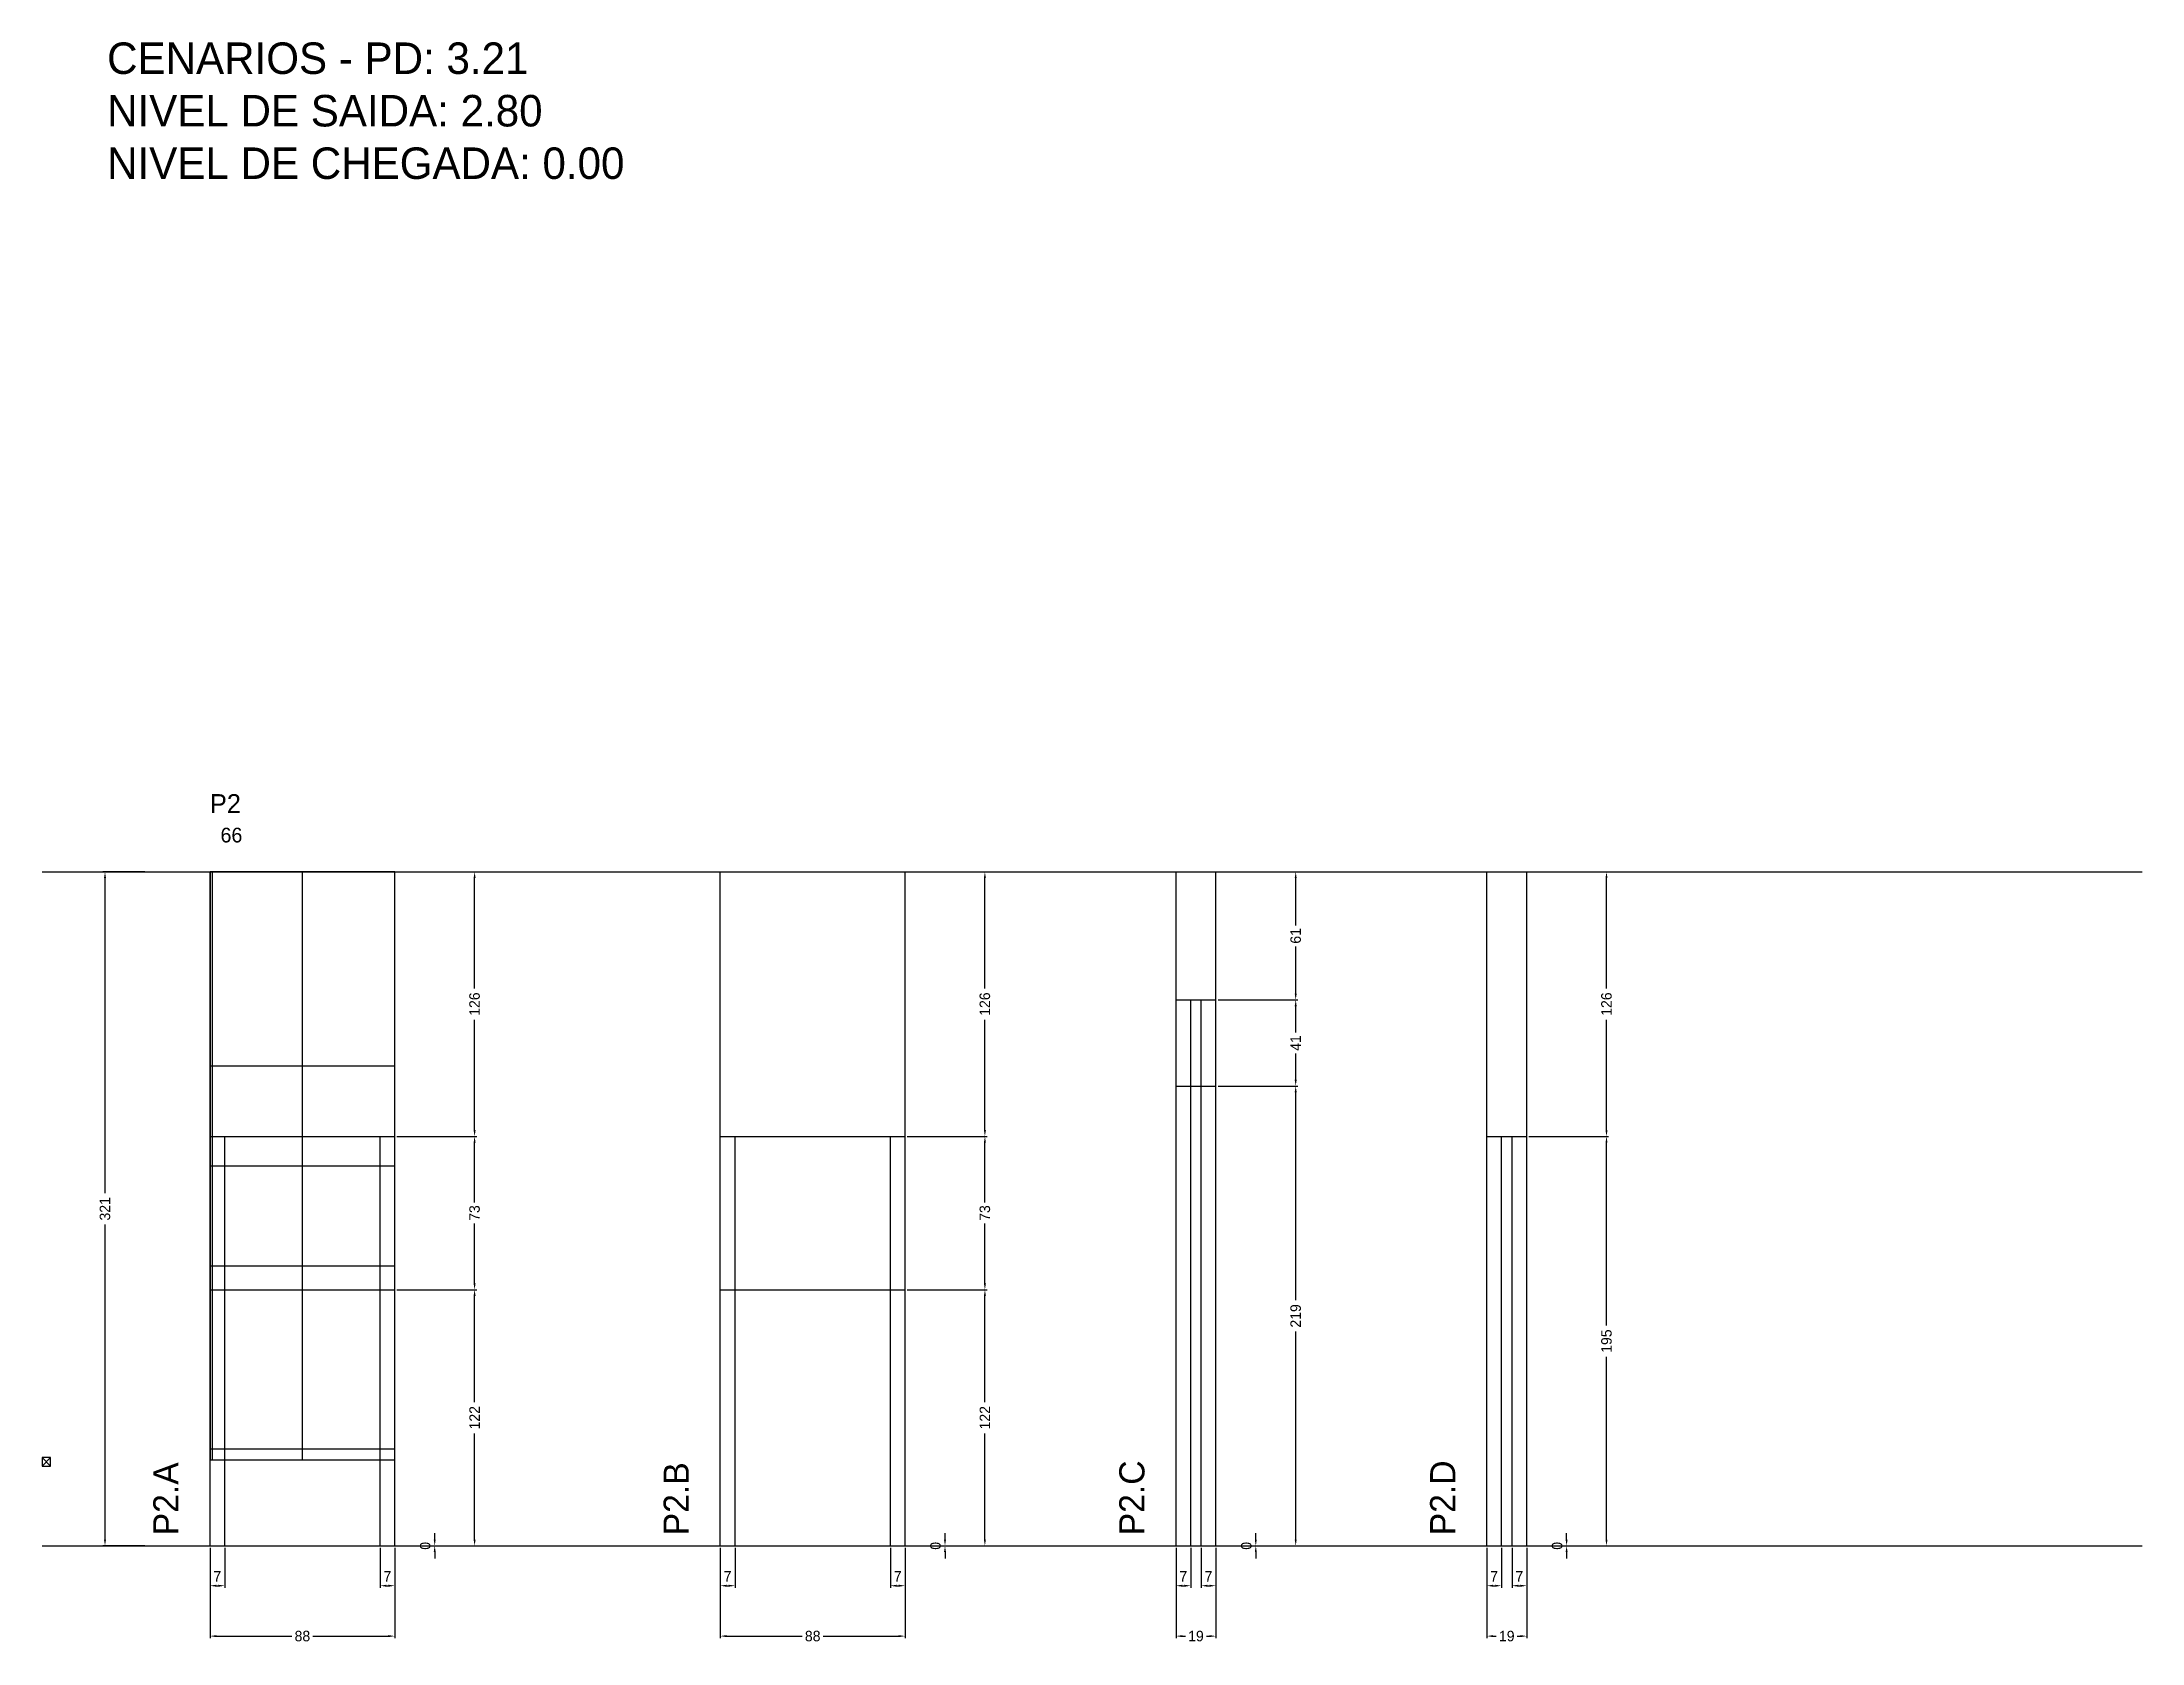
# Model space of a CAD drawing. Header units: centimetres. Extents: x -8500 to 4269, y -467 to 295.
# Drawn here: x -7000 to -6000, y -467 to 295 of the extents above; entities that cross this region are included whole.
import ezdxf

# ---------------------------------------------------------------- set-up
doc = ezdxf.new("R2010")
doc.units = ezdxf.units.CM
doc.linetypes.add('DASHED', pattern=[2, -2])
for name, color, linetype in [('CHAPA', 140, 'Continuous'), ('COTA', 241, 'Continuous'), ('Madeira', 30, 'Continuous'), ('MEIO_PONT', 160, 'Continuous'), ('NOMENCLATURA', 7, 'Continuous'), ('Nível', 160, 'Continuous'), ('Painéis', 200, 'Continuous'), ('Perfil Metálico', 150, 'Continuous'), ('SARR_2.2x7', 40, 'Continuous'), ('SARRAFO DE PRESSAO', 200, 'Continuous'), ('texto', 7, 'Continuous'), ('TEXTO_GERAL', 7, 'Continuous')]:
    doc.layers.add(name, color=color, linetype=linetype)
doc.dimstyles.new('PAINEL-NOVA', dxfattribs={"dimtxt": 5, "dimasz": 3, "dimexe": 1, "dimexo": 1, "dimgap": 1, "dimtad": 1, "dimcen": 2.5, "dimazin": 3, "dimtfac": 1, "dimtmove": 0, "dimatfit": 3})

msp = doc.modelspace()

# ---------------------------------------------------------------- texts
at = {"layer": 'NOMENCLATURA'}
for s, p in [('CENARIOS - PD: 3.21', (-6969, 280)), ('NIVEL DE SAIDA: 2.80', (-6969, 255)), ('NIVEL DE CHEGADA: 0.00', (-6969, 230))]:
    msp.add_text(s, height=15, dxfattribs=at).set_placement(p)
for s, p in [('P2.A', (-6935, -416)), ('P2.B', (-6692, -416)), ('P2.C', (-6475, -416)), ('P2.D', (-6327, -416))]:
    msp.add_text(s, height=12, rotation=90, dxfattribs=at).set_placement(p)
at = {"layer": 'texto'}
msp.add_text('66', height=7, dxfattribs=at).set_placement((-6915, -86))
at = {"layer": 'TEXTO_GERAL'}
msp.add_text('P2', height=9, dxfattribs=at).set_placement((-6920, -72))

# ---------------------------------------------------------------- blocks, each defined once
blk = doc.blocks.new('_CLOSEDFILLED')
at = {"color": 0, "linetype": 'BYBLOCK'}
blk.add_solid([(-1, 0.16), (0, 0), (-1, -0.16)], dxfattribs=at)
blk = doc.blocks.new('*D1')
for p, q in [((-6951, -100), (-6971, -100)), ((-6970, -253), (-6970, -103)), ((-6970, -418), (-6970, -268)), ((-6951, -421), (-6971, -421))]:
    blk.add_line(p, q)
at = {"layer": 'Defpoints'}
for p in [(-6950, -100), (-6970, -421), (-6950, -421)]:
    blk.add_point(p, dxfattribs=at)
at = {"layer": 'COTA', "xscale": 3, "yscale": 3}
for p, rotation in [((-6970, -100), 90), ((-6970, -421), 270)]:
    blk.add_blockref('_CLOSEDFILLED', p, dxfattribs=dict(at, rotation=rotation))
at = {"layer": 'COTA', "insert": (-6970, -260.5), "char_height": 5, "attachment_point": 5, "rotation": 90}
blk.add_mtext('321', dxfattribs=at)
blk = doc.blocks.new('MULDURA')
at = {"layer": 'Paineis'}
for p, q in [((0, 0), (4, 4)), ((4, 0), (0, 4))]:
    blk.add_line(p, q, dxfattribs=at)
blk.add_lwpolyline([(0, 0), (4, 0), (4, 4), (0, 4)], close=True, dxfattribs=at)
blk = doc.blocks.new('*D3')
at = {"color": 4}
for p, q in [((-6831, -299), (-6793, -299)), ((-6794, -352.5), (-6794, -302)), ((-6794, -418), (-6794, -367.5)), ((-6831, -421), (-6793, -421))]:
    blk.add_line(p, q, dxfattribs=at)
at = {"layer": 'Defpoints'}
for p in [(-6832, -299), (-6832, -421), (-6794, -421)]:
    blk.add_point(p, dxfattribs=at)
at = {"layer": 'COTA', "color": 4, "xscale": 3, "yscale": 3}
for p, rotation in [((-6794, -299), 90), ((-6794, -421), 270)]:
    blk.add_blockref('_CLOSEDFILLED', p, dxfattribs=dict(at, rotation=rotation))
at = {"layer": 'COTA', "color": 4, "insert": (-6794, -360), "char_height": 5, "attachment_point": 5, "rotation": 90}
blk.add_mtext('122', dxfattribs=at)
blk = doc.blocks.new('*D4')
at = {"color": 4}
for p, q in [((-6831, -226), (-6793, -226)), ((-6794, -257.5), (-6794, -229)), ((-6794, -296), (-6794, -267.5)), ((-6831, -299), (-6793, -299))]:
    blk.add_line(p, q, dxfattribs=at)
at = {"layer": 'Defpoints'}
for p in [(-6832, -226), (-6832, -299), (-6794, -299)]:
    blk.add_point(p, dxfattribs=at)
at = {"layer": 'COTA', "color": 4, "xscale": 3, "yscale": 3}
for p, rotation in [((-6794, -226), 90), ((-6794, -299), 270)]:
    blk.add_blockref('_CLOSEDFILLED', p, dxfattribs=dict(at, rotation=rotation))
at = {"layer": 'COTA', "color": 4, "insert": (-6794, -262.5), "char_height": 5, "attachment_point": 5, "rotation": 90}
blk.add_mtext('73', dxfattribs=at)
blk = doc.blocks.new('*D5')
at = {"color": 4}
for p, q in [((-6831, -100), (-6793, -100)), ((-6794, -155.5), (-6794, -103)), ((-6794, -223), (-6794, -170.5)), ((-6831, -226), (-6793, -226))]:
    blk.add_line(p, q, dxfattribs=at)
at = {"layer": 'Defpoints'}
for p in [(-6832, -100), (-6832, -226), (-6794, -226)]:
    blk.add_point(p, dxfattribs=at)
at = {"layer": 'COTA', "color": 4, "xscale": 3, "yscale": 3}
for p, rotation in [((-6794, -100), 90), ((-6794, -226), 270)]:
    blk.add_blockref('_CLOSEDFILLED', p, dxfattribs=dict(at, rotation=rotation))
at = {"layer": 'COTA', "color": 4, "insert": (-6794, -163), "char_height": 5, "attachment_point": 5, "rotation": 90}
blk.add_mtext('126', dxfattribs=at)
blk = doc.blocks.new('*D6')
at = {"color": 4}
for p, q in [((-6920, -422), (-6920, -441)), ((-6913, -422), (-6913, -441)), ((-6917, -440), (-6916, -440))]:
    blk.add_line(p, q, dxfattribs=at)
at = {"layer": 'Defpoints'}
for p in [(-6920, -421), (-6913, -421), (-6920, -440)]:
    blk.add_point(p, dxfattribs=at)
at = {"layer": 'COTA', "color": 4, "xscale": 3, "yscale": 3, "rotation": 180}
blk.add_blockref('_CLOSEDFILLED', (-6920, -440), dxfattribs=at)
at = {"layer": 'COTA', "color": 4, "xscale": 3, "yscale": 3}
blk.add_blockref('_CLOSEDFILLED', (-6913, -440), dxfattribs=at)
at = {"layer": 'COTA', "color": 4, "insert": (-6916.5, -435.5), "char_height": 5, "attachment_point": 5}
blk.add_mtext('7', dxfattribs=at)
blk = doc.blocks.new('*D7')
at = {"color": 4}
for p, q in [((-6839, -422), (-6839, -441)), ((-6832, -422), (-6832, -441)), ((-6836, -440), (-6835, -440))]:
    blk.add_line(p, q, dxfattribs=at)
at = {"layer": 'Defpoints'}
for p in [(-6839, -421), (-6832, -421), (-6839, -440)]:
    blk.add_point(p, dxfattribs=at)
at = {"layer": 'COTA', "color": 4, "xscale": 3, "yscale": 3, "rotation": 180}
blk.add_blockref('_CLOSEDFILLED', (-6839, -440), dxfattribs=at)
at = {"layer": 'COTA', "color": 4, "xscale": 3, "yscale": 3}
blk.add_blockref('_CLOSEDFILLED', (-6832, -440), dxfattribs=at)
at = {"layer": 'COTA', "color": 4, "insert": (-6835.5, -435.5), "char_height": 5, "attachment_point": 5}
blk.add_mtext('7', dxfattribs=at)
blk = doc.blocks.new('*D8')
at = {"color": 4}
for p, q in [((-6920, -422), (-6920, -465)), ((-6832, -422), (-6832, -465)), ((-6917, -464), (-6881, -464)), ((-6871, -464), (-6835, -464))]:
    blk.add_line(p, q, dxfattribs=at)
at = {"layer": 'Defpoints'}
for p in [(-6920, -421), (-6832, -421), (-6920, -464)]:
    blk.add_point(p, dxfattribs=at)
at = {"layer": 'COTA', "color": 4, "xscale": 3, "yscale": 3, "rotation": 180}
blk.add_blockref('_CLOSEDFILLED', (-6920, -464), dxfattribs=at)
at = {"layer": 'COTA', "color": 4, "xscale": 3, "yscale": 3}
blk.add_blockref('_CLOSEDFILLED', (-6832, -464), dxfattribs=at)
at = {"layer": 'COTA', "color": 4, "insert": (-6876, -464), "char_height": 5, "attachment_point": 5}
blk.add_mtext('88', dxfattribs=at)
blk = doc.blocks.new('*D10')
at = {"color": 4}
for p, q in [((-6588, -299), (-6550, -299)), ((-6551, -352.5), (-6551, -302)), ((-6551, -418), (-6551, -367.5)), ((-6588, -421), (-6550, -421))]:
    blk.add_line(p, q, dxfattribs=at)
at = {"layer": 'Defpoints'}
for p in [(-6589, -299), (-6589, -421), (-6551, -421)]:
    blk.add_point(p, dxfattribs=at)
at = {"layer": 'COTA', "color": 4, "xscale": 3, "yscale": 3}
for p, rotation in [((-6551, -299), 90), ((-6551, -421), 270)]:
    blk.add_blockref('_CLOSEDFILLED', p, dxfattribs=dict(at, rotation=rotation))
at = {"layer": 'COTA', "color": 4, "insert": (-6551, -360), "char_height": 5, "attachment_point": 5, "rotation": 90}
blk.add_mtext('122', dxfattribs=at)
blk = doc.blocks.new('*D11')
at = {"color": 4}
for p, q in [((-6588, -226), (-6550, -226)), ((-6551, -257.5), (-6551, -229)), ((-6551, -296), (-6551, -267.5)), ((-6588, -299), (-6550, -299))]:
    blk.add_line(p, q, dxfattribs=at)
at = {"layer": 'Defpoints'}
for p in [(-6589, -226), (-6589, -299), (-6551, -299)]:
    blk.add_point(p, dxfattribs=at)
at = {"layer": 'COTA', "color": 4, "xscale": 3, "yscale": 3}
for p, rotation in [((-6551, -226), 90), ((-6551, -299), 270)]:
    blk.add_blockref('_CLOSEDFILLED', p, dxfattribs=dict(at, rotation=rotation))
at = {"layer": 'COTA', "color": 4, "insert": (-6551, -262.5), "char_height": 5, "attachment_point": 5, "rotation": 90}
blk.add_mtext('73', dxfattribs=at)
blk = doc.blocks.new('*D12')
at = {"color": 4}
for p, q in [((-6588, -100), (-6550, -100)), ((-6551, -155.5), (-6551, -103)), ((-6551, -223), (-6551, -170.5)), ((-6588, -226), (-6550, -226))]:
    blk.add_line(p, q, dxfattribs=at)
at = {"layer": 'Defpoints'}
for p in [(-6589, -100), (-6589, -226), (-6551, -226)]:
    blk.add_point(p, dxfattribs=at)
at = {"layer": 'COTA', "color": 4, "xscale": 3, "yscale": 3}
for p, rotation in [((-6551, -100), 90), ((-6551, -226), 270)]:
    blk.add_blockref('_CLOSEDFILLED', p, dxfattribs=dict(at, rotation=rotation))
at = {"layer": 'COTA', "color": 4, "insert": (-6551, -163), "char_height": 5, "attachment_point": 5, "rotation": 90}
blk.add_mtext('126', dxfattribs=at)
blk = doc.blocks.new('*D13')
at = {"color": 4}
for p, q in [((-6677, -422), (-6677, -441)), ((-6670, -422), (-6670, -441)), ((-6674, -440), (-6673, -440))]:
    blk.add_line(p, q, dxfattribs=at)
at = {"layer": 'Defpoints'}
for p in [(-6677, -421), (-6670, -421), (-6677, -440)]:
    blk.add_point(p, dxfattribs=at)
at = {"layer": 'COTA', "color": 4, "xscale": 3, "yscale": 3, "rotation": 180}
blk.add_blockref('_CLOSEDFILLED', (-6677, -440), dxfattribs=at)
at = {"layer": 'COTA', "color": 4, "xscale": 3, "yscale": 3}
blk.add_blockref('_CLOSEDFILLED', (-6670, -440), dxfattribs=at)
at = {"layer": 'COTA', "color": 4, "insert": (-6673.5, -435.5), "char_height": 5, "attachment_point": 5}
blk.add_mtext('7', dxfattribs=at)
blk = doc.blocks.new('*D14')
at = {"color": 4}
for p, q in [((-6596, -422), (-6596, -441)), ((-6589, -422), (-6589, -441)), ((-6593, -440), (-6592, -440))]:
    blk.add_line(p, q, dxfattribs=at)
at = {"layer": 'Defpoints'}
for p in [(-6596, -421), (-6589, -421), (-6596, -440)]:
    blk.add_point(p, dxfattribs=at)
at = {"layer": 'COTA', "color": 4, "xscale": 3, "yscale": 3, "rotation": 180}
blk.add_blockref('_CLOSEDFILLED', (-6596, -440), dxfattribs=at)
at = {"layer": 'COTA', "color": 4, "xscale": 3, "yscale": 3}
blk.add_blockref('_CLOSEDFILLED', (-6589, -440), dxfattribs=at)
at = {"layer": 'COTA', "color": 4, "insert": (-6592.5, -435.5), "char_height": 5, "attachment_point": 5}
blk.add_mtext('7', dxfattribs=at)
blk = doc.blocks.new('*D15')
at = {"color": 4}
for p, q in [((-6677, -422), (-6677, -465)), ((-6589, -422), (-6589, -465)), ((-6674, -464), (-6638, -464)), ((-6628, -464), (-6592, -464))]:
    blk.add_line(p, q, dxfattribs=at)
at = {"layer": 'Defpoints'}
for p in [(-6677, -421), (-6589, -421), (-6677, -464)]:
    blk.add_point(p, dxfattribs=at)
at = {"layer": 'COTA', "color": 4, "xscale": 3, "yscale": 3, "rotation": 180}
blk.add_blockref('_CLOSEDFILLED', (-6677, -464), dxfattribs=at)
at = {"layer": 'COTA', "color": 4, "xscale": 3, "yscale": 3}
blk.add_blockref('_CLOSEDFILLED', (-6589, -464), dxfattribs=at)
at = {"layer": 'COTA', "color": 4, "insert": (-6633, -464), "char_height": 5, "attachment_point": 5}
blk.add_mtext('88', dxfattribs=at)
blk = doc.blocks.new('*D17')
at = {"color": 4}
for p, q in [((-6440, -202), (-6402, -202)), ((-6403, -304), (-6403, -205)), ((-6403, -418), (-6403, -319)), ((-6440, -421), (-6402, -421))]:
    blk.add_line(p, q, dxfattribs=at)
at = {"layer": 'Defpoints'}
for p in [(-6441, -202), (-6441, -421), (-6403, -421)]:
    blk.add_point(p, dxfattribs=at)
at = {"layer": 'COTA', "color": 4, "xscale": 3, "yscale": 3}
for p, rotation in [((-6403, -202), 90), ((-6403, -421), 270)]:
    blk.add_blockref('_CLOSEDFILLED', p, dxfattribs=dict(at, rotation=rotation))
at = {"layer": 'COTA', "color": 4, "insert": (-6403, -311.5), "char_height": 5, "attachment_point": 5, "rotation": 90}
blk.add_mtext('219', dxfattribs=at)
blk = doc.blocks.new('*D18')
at = {"color": 4}
for p, q in [((-6440, -161), (-6402, -161)), ((-6403, -176.5), (-6403, -164)), ((-6403, -199), (-6403, -186.5)), ((-6440, -202), (-6402, -202))]:
    blk.add_line(p, q, dxfattribs=at)
at = {"layer": 'Defpoints'}
for p in [(-6441, -161), (-6441, -202), (-6403, -202)]:
    blk.add_point(p, dxfattribs=at)
at = {"layer": 'COTA', "color": 4, "xscale": 3, "yscale": 3}
for p, rotation in [((-6403, -161), 90), ((-6403, -202), 270)]:
    blk.add_blockref('_CLOSEDFILLED', p, dxfattribs=dict(at, rotation=rotation))
at = {"layer": 'COTA', "color": 4, "insert": (-6403, -181.5), "char_height": 5, "attachment_point": 5, "rotation": 90}
blk.add_mtext('41', dxfattribs=at)
blk = doc.blocks.new('*D19')
at = {"color": 4}
for p, q in [((-6440, -100), (-6402, -100)), ((-6403, -125.5), (-6403, -103)), ((-6403, -158), (-6403, -135.5)), ((-6440, -161), (-6402, -161))]:
    blk.add_line(p, q, dxfattribs=at)
at = {"layer": 'Defpoints'}
for p in [(-6441, -100), (-6441, -161), (-6403, -161)]:
    blk.add_point(p, dxfattribs=at)
at = {"layer": 'COTA', "color": 4, "xscale": 3, "yscale": 3}
for p, rotation in [((-6403, -100), 90), ((-6403, -161), 270)]:
    blk.add_blockref('_CLOSEDFILLED', p, dxfattribs=dict(at, rotation=rotation))
at = {"layer": 'COTA', "color": 4, "insert": (-6403, -130.5), "char_height": 5, "attachment_point": 5, "rotation": 90}
blk.add_mtext('61', dxfattribs=at)
blk = doc.blocks.new('*D20')
at = {"color": 4}
for p, q in [((-6460, -422), (-6460, -441)), ((-6453, -422), (-6453, -441)), ((-6457, -440), (-6456, -440))]:
    blk.add_line(p, q, dxfattribs=at)
at = {"layer": 'Defpoints'}
for p in [(-6460, -421), (-6453, -421), (-6460, -440)]:
    blk.add_point(p, dxfattribs=at)
at = {"layer": 'COTA', "color": 4, "xscale": 3, "yscale": 3, "rotation": 180}
blk.add_blockref('_CLOSEDFILLED', (-6460, -440), dxfattribs=at)
at = {"layer": 'COTA', "color": 4, "xscale": 3, "yscale": 3}
blk.add_blockref('_CLOSEDFILLED', (-6453, -440), dxfattribs=at)
at = {"layer": 'COTA', "color": 4, "insert": (-6456.5, -435.5), "char_height": 5, "attachment_point": 5}
blk.add_mtext('7', dxfattribs=at)
blk = doc.blocks.new('*D21')
at = {"color": 4}
for p, q in [((-6448, -422), (-6448, -441)), ((-6441, -422), (-6441, -441)), ((-6445, -440), (-6444, -440))]:
    blk.add_line(p, q, dxfattribs=at)
at = {"layer": 'Defpoints'}
for p in [(-6448, -421), (-6441, -421), (-6448, -440)]:
    blk.add_point(p, dxfattribs=at)
at = {"layer": 'COTA', "color": 4, "xscale": 3, "yscale": 3, "rotation": 180}
blk.add_blockref('_CLOSEDFILLED', (-6448, -440), dxfattribs=at)
at = {"layer": 'COTA', "color": 4, "xscale": 3, "yscale": 3}
blk.add_blockref('_CLOSEDFILLED', (-6441, -440), dxfattribs=at)
at = {"layer": 'COTA', "color": 4, "insert": (-6444.5, -435.5), "char_height": 5, "attachment_point": 5}
blk.add_mtext('7', dxfattribs=at)
blk = doc.blocks.new('*D22')
at = {"color": 4}
for p, q in [((-6460, -422), (-6460, -465)), ((-6441, -422), (-6441, -465)), ((-6457, -464), (-6455.5, -464)), ((-6445.5, -464), (-6444, -464))]:
    blk.add_line(p, q, dxfattribs=at)
at = {"layer": 'Defpoints'}
for p in [(-6460, -421), (-6441, -421), (-6460, -464)]:
    blk.add_point(p, dxfattribs=at)
at = {"layer": 'COTA', "color": 4, "xscale": 3, "yscale": 3, "rotation": 180}
blk.add_blockref('_CLOSEDFILLED', (-6460, -464), dxfattribs=at)
at = {"layer": 'COTA', "color": 4, "xscale": 3, "yscale": 3}
blk.add_blockref('_CLOSEDFILLED', (-6441, -464), dxfattribs=at)
at = {"layer": 'COTA', "color": 4, "insert": (-6450.5, -464), "char_height": 5, "attachment_point": 5}
blk.add_mtext('19', dxfattribs=at)
blk = doc.blocks.new('*D24')
at = {"color": 4}
for p, q in [((-6292, -226), (-6254, -226)), ((-6255, -316), (-6255, -229)), ((-6255, -418), (-6255, -331)), ((-6292, -421), (-6254, -421))]:
    blk.add_line(p, q, dxfattribs=at)
at = {"layer": 'Defpoints'}
for p in [(-6293, -226), (-6293, -421), (-6255, -421)]:
    blk.add_point(p, dxfattribs=at)
at = {"layer": 'COTA', "color": 4, "xscale": 3, "yscale": 3}
for p, rotation in [((-6255, -226), 90), ((-6255, -421), 270)]:
    blk.add_blockref('_CLOSEDFILLED', p, dxfattribs=dict(at, rotation=rotation))
at = {"layer": 'COTA', "color": 4, "insert": (-6255, -323.5), "char_height": 5, "attachment_point": 5, "rotation": 90}
blk.add_mtext('195', dxfattribs=at)
blk = doc.blocks.new('*D25')
at = {"color": 4}
for p, q in [((-6292, -100), (-6254, -100)), ((-6255, -155.5), (-6255, -103)), ((-6255, -223), (-6255, -170.5)), ((-6292, -226), (-6254, -226))]:
    blk.add_line(p, q, dxfattribs=at)
at = {"layer": 'Defpoints'}
for p in [(-6293, -100), (-6293, -226), (-6255, -226)]:
    blk.add_point(p, dxfattribs=at)
at = {"layer": 'COTA', "color": 4, "xscale": 3, "yscale": 3}
for p, rotation in [((-6255, -100), 90), ((-6255, -226), 270)]:
    blk.add_blockref('_CLOSEDFILLED', p, dxfattribs=dict(at, rotation=rotation))
at = {"layer": 'COTA', "color": 4, "insert": (-6255, -163), "char_height": 5, "attachment_point": 5, "rotation": 90}
blk.add_mtext('126', dxfattribs=at)
blk = doc.blocks.new('*D26')
at = {"color": 4}
for p, q in [((-6312, -422), (-6312, -441)), ((-6305, -422), (-6305, -441)), ((-6309, -440), (-6308, -440))]:
    blk.add_line(p, q, dxfattribs=at)
at = {"layer": 'Defpoints'}
for p in [(-6312, -421), (-6305, -421), (-6312, -440)]:
    blk.add_point(p, dxfattribs=at)
at = {"layer": 'COTA', "color": 4, "xscale": 3, "yscale": 3, "rotation": 180}
blk.add_blockref('_CLOSEDFILLED', (-6312, -440), dxfattribs=at)
at = {"layer": 'COTA', "color": 4, "xscale": 3, "yscale": 3}
blk.add_blockref('_CLOSEDFILLED', (-6305, -440), dxfattribs=at)
at = {"layer": 'COTA', "color": 4, "insert": (-6308.5, -435.5), "char_height": 5, "attachment_point": 5}
blk.add_mtext('7', dxfattribs=at)
blk = doc.blocks.new('*D27')
at = {"color": 4}
for p, q in [((-6300, -422), (-6300, -441)), ((-6293, -422), (-6293, -441)), ((-6297, -440), (-6296, -440))]:
    blk.add_line(p, q, dxfattribs=at)
at = {"layer": 'Defpoints'}
for p in [(-6300, -421), (-6293, -421), (-6300, -440)]:
    blk.add_point(p, dxfattribs=at)
at = {"layer": 'COTA', "color": 4, "xscale": 3, "yscale": 3, "rotation": 180}
blk.add_blockref('_CLOSEDFILLED', (-6300, -440), dxfattribs=at)
at = {"layer": 'COTA', "color": 4, "xscale": 3, "yscale": 3}
blk.add_blockref('_CLOSEDFILLED', (-6293, -440), dxfattribs=at)
at = {"layer": 'COTA', "color": 4, "insert": (-6296.5, -435.5), "char_height": 5, "attachment_point": 5}
blk.add_mtext('7', dxfattribs=at)
blk = doc.blocks.new('*D28')
at = {"color": 4}
for p, q in [((-6312, -422), (-6312, -465)), ((-6293, -422), (-6293, -465)), ((-6309, -464), (-6307.5, -464)), ((-6297.5, -464), (-6296, -464))]:
    blk.add_line(p, q, dxfattribs=at)
at = {"layer": 'Defpoints'}
for p in [(-6312, -421), (-6293, -421), (-6312, -464)]:
    blk.add_point(p, dxfattribs=at)
at = {"layer": 'COTA', "color": 4, "xscale": 3, "yscale": 3, "rotation": 180}
blk.add_blockref('_CLOSEDFILLED', (-6312, -464), dxfattribs=at)
at = {"layer": 'COTA', "color": 4, "xscale": 3, "yscale": 3}
blk.add_blockref('_CLOSEDFILLED', (-6293, -464), dxfattribs=at)
at = {"layer": 'COTA', "color": 4, "insert": (-6302.5, -464), "char_height": 5, "attachment_point": 5}
blk.add_mtext('19', dxfattribs=at)

# ---------------------------------------------------------------- dimensions: what is measured, and where the dimension line sits
at = {"layer": 'COTA'}
dim = msp.add_linear_dim(base=(-6970, -421), p1=(-6950, -421), p2=(-6950, -100), angle=90, dimstyle='PAINEL-NOVA', dxfattribs=at)
dim.commit()
dim.dimension.update_dxf_attribs({"geometry": '*D1', "text_midpoint": (-6970, -260.5)})
at = {"layer": 'COTA', "color": 4}
for base, p1, p2, picture, middle in [((-6794, -226), (-6832, -226), (-6832, -100), '*D5', (-6794, -163)), ((-6551, -226), (-6589, -226), (-6589, -100), '*D12', (-6551, -163)), ((-6403, -161), (-6441, -161), (-6441, -100), '*D19', (-6403, -130.5)), ((-6255, -226), (-6293, -226), (-6293, -100), '*D25', (-6255, -163)), ((-6403, -202), (-6441, -202), (-6441, -161), '*D18', (-6403, -181.5)), ((-6403, -421), (-6441, -421), (-6441, -202), '*D17', (-6403, -311.5)), ((-6794, -299), (-6832, -299), (-6832, -226), '*D4', (-6794, -262.5)), ((-6551, -299), (-6589, -299), (-6589, -226), '*D11', (-6551, -262.5)), ((-6255, -421), (-6293, -421), (-6293, -226), '*D24', (-6255, -323.5)), ((-6794, -421), (-6832, -421), (-6832, -299), '*D3', (-6794, -360)), ((-6551, -421), (-6589, -421), (-6589, -299), '*D10', (-6551, -360))]:
    dim = msp.add_linear_dim(base=base, p1=p1, p2=p2, angle=90, dimstyle='PAINEL-NOVA', dxfattribs=at)
    dim.commit()
    dim.dimension.update_dxf_attribs({"geometry": picture, "text_midpoint": middle})
for base, p1, p2 in [((-6813, -421), (-6832, -421), (-6832, -421)), ((-6570, -421), (-6589, -421), (-6589, -421)), ((-6422, -421), (-6441, -421), (-6441, -421)), ((-6274, -421), (-6293, -421), (-6293, -421))]:
    msp.add_linear_dim(base=base, p1=p1, p2=p2, angle=90, dimstyle='PAINEL-NOVA', dxfattribs=at).render()
for base, p1, p2, picture, middle in [((-6920, -440), (-6920, -421), (-6913, -421), '*D6', (-6916.5, -435.5)), ((-6920, -464), (-6920, -421), (-6832, -421), '*D8', (-6876, -464)), ((-6839, -440), (-6839, -421), (-6832, -421), '*D7', (-6835.5, -435.5)), ((-6677, -440), (-6677, -421), (-6670, -421), '*D13', (-6673.5, -435.5)), ((-6677, -464), (-6677, -421), (-6589, -421), '*D15', (-6633, -464)), ((-6596, -440), (-6596, -421), (-6589, -421), '*D14', (-6592.5, -435.5)), ((-6460, -440), (-6460, -421), (-6453, -421), '*D20', (-6456.5, -435.5)), ((-6460, -464), (-6460, -421), (-6441, -421), '*D22', (-6450.5, -464)), ((-6448, -440), (-6448, -421), (-6441, -421), '*D21', (-6444.5, -435.5)), ((-6312, -440), (-6312, -421), (-6305, -421), '*D26', (-6308.5, -435.5)), ((-6312, -464), (-6312, -421), (-6293, -421), '*D28', (-6302.5, -464)), ((-6300, -440), (-6300, -421), (-6293, -421), '*D27', (-6296.5, -435.5))]:
    dim = msp.add_linear_dim(base=base, p1=p1, p2=p2, dimstyle='PAINEL-NOVA', dxfattribs=at)
    dim.commit()
    dim.dimension.update_dxf_attribs({"geometry": picture, "text_midpoint": middle})

# ---------------------------------------------------------------- linework, layer by layer
at = {"layer": 'CHAPA'}
msp.add_lwpolyline([(-6920, -380), (-6918.8, -380), (-6918.8, -100), (-6920, -100)], close=True, dxfattribs=at)
at = {"layer": 'COTA'}
for p, q in [((-6920, -226), (-6920, -100)), ((-6920, -100), (-6832, -100)), ((-6832, -226), (-6832, -100)), ((-6677, -226), (-6677, -100)), ((-6677, -100), (-6589, -100)), ((-6589, -226), (-6589, -100)), ((-6460, -161), (-6460, -100)), ((-6460, -100), (-6441, -100)), ((-6441, -161), (-6441, -100)), ((-6312, -226), (-6312, -100)), ((-6312, -100), (-6293, -100)), ((-6293, -226), (-6293, -100))]:
    msp.add_line(p, q, dxfattribs=at)
at = {"layer": 'Madeira'}
for points in [[(-6920, -192.4), (-6832, -192.4)], [(-6920, -287.6), (-6832, -287.6)]]:
    msp.add_lwpolyline(points, dxfattribs=at)
at = {"layer": 'MEIO_PONT'}
msp.add_lwpolyline([(-6920, -240), (-6832, -240)], dxfattribs=at)
at = {"layer": 'Nível', "linetype": 'DASHED'}
for points in [[(-7000, -100), (-6000, -100)], [(-7000, -421), (-6000, -421)]]:
    msp.add_lwpolyline(points, dxfattribs=at)
at = {"layer": 'Painéis'}
for p, q in [((-6460, -161), (-6441, -161)), ((-6460, -421), (-6460, -161)), ((-6441, -421), (-6441, -161)), ((-6460, -202), (-6441, -202)), ((-6920, -226), (-6832, -226)), ((-6920, -421), (-6920, -226)), ((-6832, -421), (-6832, -226)), ((-6677, -226), (-6589, -226)), ((-6677, -421), (-6677, -226)), ((-6589, -421), (-6589, -226)), ((-6312, -226), (-6293, -226)), ((-6312, -421), (-6312, -226)), ((-6293, -421), (-6293, -226)), ((-6920, -299), (-6832, -299)), ((-6677, -299), (-6589, -299)), ((-6920, -421), (-6832, -421)), ((-6677, -421), (-6589, -421)), ((-6460, -421), (-6441, -421)), ((-6312, -421), (-6293, -421))]:
    msp.add_line(p, q, dxfattribs=at)
msp.add_lwpolyline([(-6920, -380), (-6832, -380), (-6832, -100), (-6920, -100)], close=True, dxfattribs=at)
at = {"layer": 'Perfil Metálico'}
msp.add_line((-6876, -380), (-6876, -100), dxfattribs=at)
at = {"layer": 'SARR_2.2x7'}
for points in [[(-6453, -421), (-6453, -161)], [(-6448, -421), (-6448, -161)], [(-6913, -299), (-6913, -226)], [(-6839, -299), (-6839, -226)], [(-6670, -299), (-6670, -226)], [(-6596, -299), (-6596, -226)], [(-6305, -421), (-6305, -226)], [(-6300, -421), (-6300, -226)], [(-6913, -421), (-6913, -299)], [(-6839, -421), (-6839, -299)], [(-6670, -421), (-6670, -299)], [(-6596, -421), (-6596, -299)]]:
    msp.add_lwpolyline(points, dxfattribs=at)
at = {"layer": 'SARRAFO DE PRESSAO'}
msp.add_lwpolyline([(-6920, -380), (-6832, -380), (-6832, -375), (-6920, -375)], close=True, dxfattribs=at)

# ---------------------------------------------------------------- block references
at = {"layer": 'COTA'}
msp.add_blockref('MULDURA', (-7000, -383), dxfattribs=at)

msp.set_redraw_order([(e.dxf.handle, doc.entitydb.next_handle()) for e in msp.query("TEXT MTEXT ATTDEF DIMENSION ARC_DIMENSION")])  # texts and dimensions are drawn at this point

doc.saveas('drawing.dxf')
